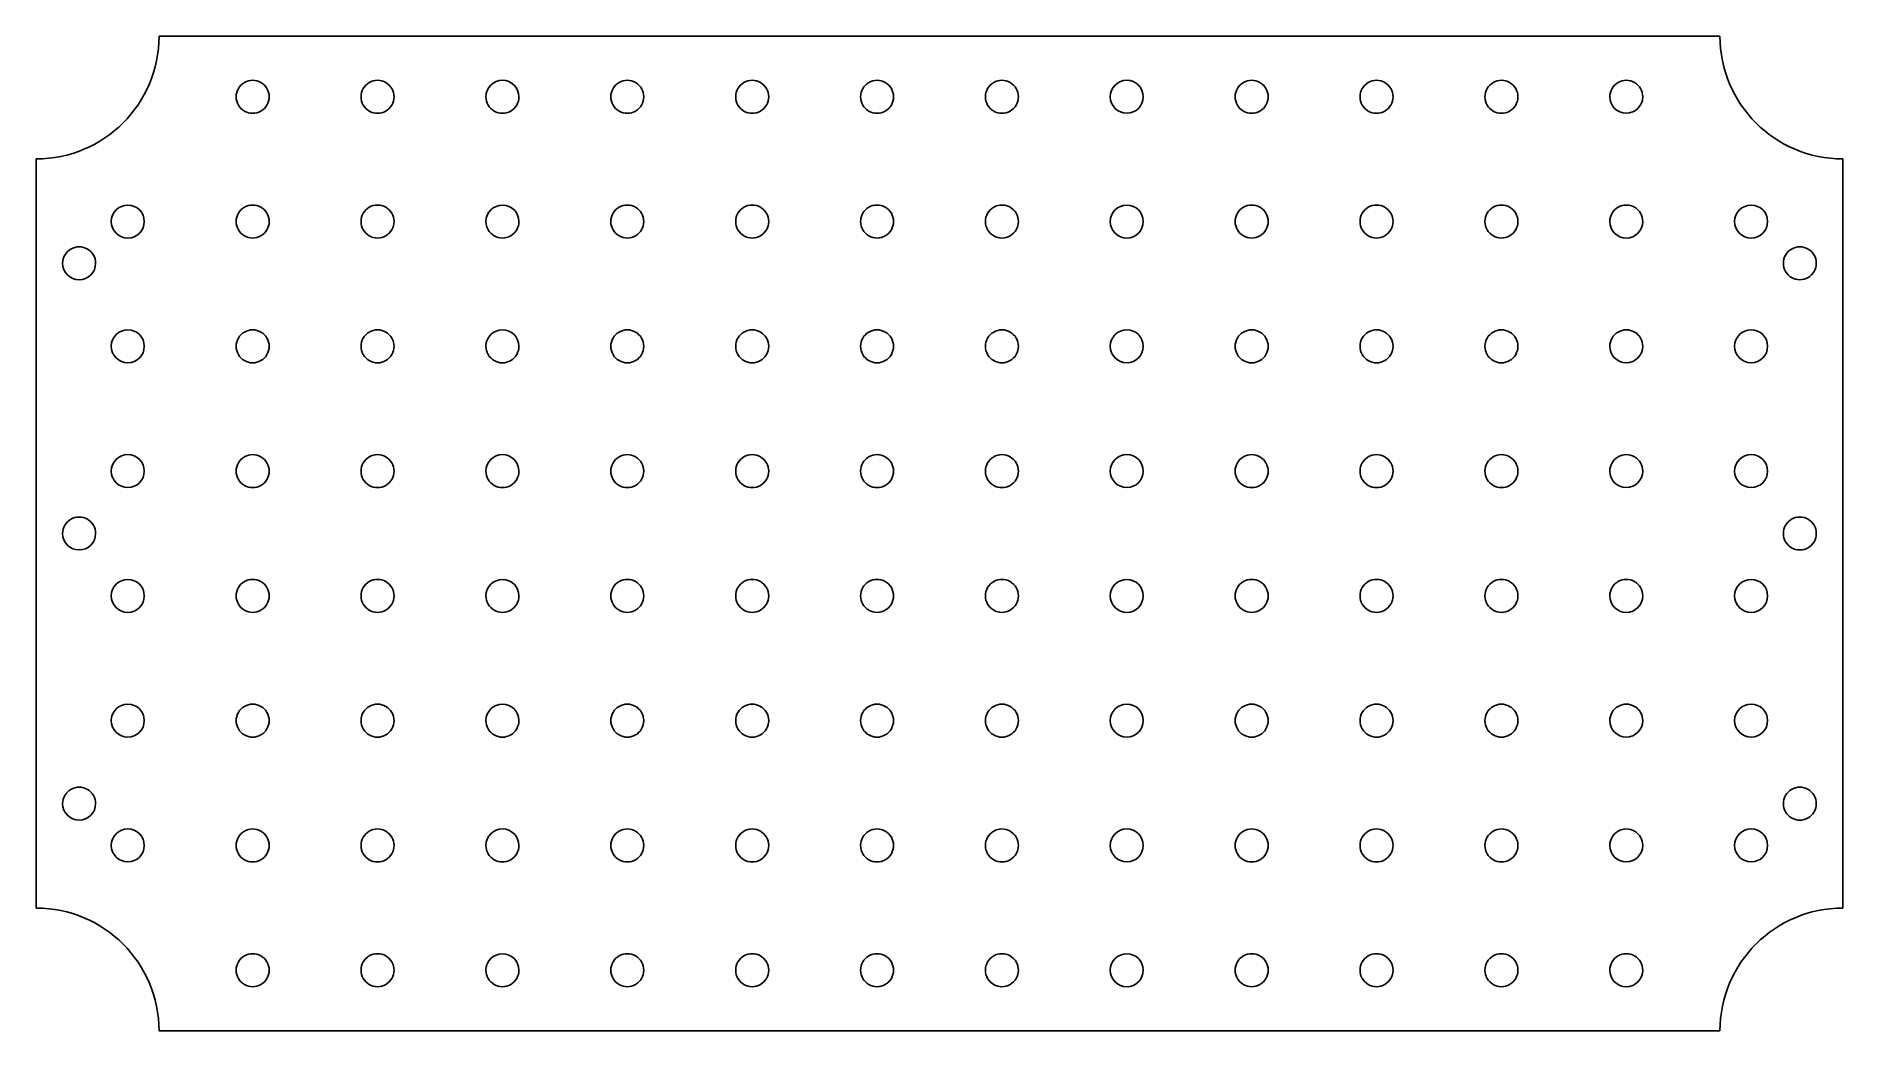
# Model space of a CAD drawing. Extents: x 2 to 149, y -83 to -2.
import ezdxf

# ---------------------------------------------------------------- set-up
doc = ezdxf.new("R2010")
doc.units = 0
doc.layers.get('0').update_dxf_attribs({"linetype": 'CONTINUOUS'})

msp = doc.modelspace()

# ---------------------------------------------------------------- linework, layer by layer
at = {"color": 7}
for p, q in [((11.718557, -1.991679), (138.718433, -1.991679)), ((20.679521, -6.930704), (20.679521, -6.930704)), ((30.839511, -6.930704), (30.839511, -6.930704)), ((40.999501, -6.930704), (40.999501, -6.930704)), ((51.159489, -6.930704), (51.159489, -6.930704)), ((61.319479, -6.930704), (61.319479, -6.930704)), ((71.47947, -6.930704), (71.47947, -6.930704)), ((81.63946, -6.930704), (81.63946, -6.930704)), ((91.799451, -6.930704), (91.799451, -6.930704)), ((101.959441, -6.930704), (101.959441, -6.930704)), ((112.119431, -6.930704), (112.119431, -6.930704)), ((122.279422, -6.930704), (122.279422, -6.930704)), ((132.439412, -6.930704), (132.439412, -6.930704)), ((1.718587, -11.99165), (1.718587, -72.989694)), ((148.718404, -11.99165), (148.718404, -72.989694)), ((10.519529, -17.090693), (10.519529, -17.090693)), ((20.679521, -17.090693), (20.679521, -17.090693)), ((30.839511, -17.090693), (30.839511, -17.090693)), ((40.999501, -17.090693), (40.999501, -17.090693)), ((51.159489, -17.090693), (51.159489, -17.090693)), ((61.319479, -17.090693), (61.319479, -17.090693)), ((71.47947, -17.090693), (71.47947, -17.090693)), ((81.63946, -17.090693), (81.63946, -17.090693)), ((91.799451, -17.090693), (91.799451, -17.090693)), ((101.959441, -17.090693), (101.959441, -17.090693)), ((112.119431, -17.090693), (112.119431, -17.090693)), ((122.279422, -17.090693), (122.279422, -17.090693)), ((132.439412, -17.090693), (132.439412, -17.090693)), ((142.599402, -17.090693), (142.599402, -17.090693)), ((6.559673, -20.490482), (6.559673, -20.490482)), ((146.559259, -20.490482), (146.559259, -20.490482)), ((10.519529, -27.250685), (10.519529, -27.250685)), ((20.679521, -27.250685), (20.679521, -27.250685)), ((30.839511, -27.250685), (30.839511, -27.250685)), ((40.999501, -27.250685), (40.999501, -27.250685)), ((51.159489, -27.250685), (51.159489, -27.250685)), ((61.319479, -27.250685), (61.319479, -27.250685)), ((71.47947, -27.250685), (71.47947, -27.250685)), ((81.63946, -27.250685), (81.63946, -27.250685)), ((91.799451, -27.250685), (91.799451, -27.250685)), ((101.959441, -27.250685), (101.959441, -27.250685)), ((112.119431, -27.250685), (112.119431, -27.250685)), ((122.279422, -27.250685), (122.279422, -27.250685)), ((132.439412, -27.250685), (132.439412, -27.250685)), ((142.599402, -27.250685), (142.599402, -27.250685)), ((10.519529, -37.410675), (10.519529, -37.410675)), ((20.679521, -37.410675), (20.679521, -37.410675)), ((30.839511, -37.410675), (30.839511, -37.410675)), ((40.999501, -37.410675), (40.999501, -37.410675)), ((51.159489, -37.410675), (51.159489, -37.410675)), ((61.319479, -37.410675), (61.319479, -37.410675)), ((71.47947, -37.410675), (71.47947, -37.410675)), ((81.63946, -37.410675), (81.63946, -37.410675)), ((91.799451, -37.410675), (91.799451, -37.410675)), ((101.959441, -37.410675), (101.959441, -37.410675)), ((112.119431, -37.410675), (112.119431, -37.410675)), ((122.279422, -37.410675), (122.279422, -37.410675)), ((132.439412, -37.410675), (132.439412, -37.410675)), ((142.599402, -37.410675), (142.599402, -37.410675)), ((6.559673, -42.490668), (6.559673, -42.490668)), ((146.559259, -42.490668), (146.559259, -42.490668)), ((10.519529, -47.570663), (10.519529, -47.570663)), ((20.679521, -47.570663), (20.679521, -47.570663)), ((30.839511, -47.570663), (30.839511, -47.570663)), ((40.999501, -47.570663), (40.999501, -47.570663)), ((51.159489, -47.570663), (51.159489, -47.570663)), ((61.319479, -47.570663), (61.319479, -47.570663)), ((71.47947, -47.570663), (71.47947, -47.570663)), ((81.63946, -47.570663), (81.63946, -47.570663)), ((91.799451, -47.570663), (91.799451, -47.570663)), ((101.959441, -47.570663), (101.959441, -47.570663)), ((112.119431, -47.570663), (112.119431, -47.570663)), ((122.279422, -47.570663), (122.279422, -47.570663)), ((132.439412, -47.570663), (132.439412, -47.570663)), ((142.599402, -47.570663), (142.599402, -47.570663)), ((10.519529, -57.730653), (10.519529, -57.730653)), ((20.679521, -57.730653), (20.679521, -57.730653)), ((30.839511, -57.730653), (30.839511, -57.730653)), ((40.999501, -57.730653), (40.999501, -57.730653)), ((51.159489, -57.730653), (51.159489, -57.730653)), ((61.319479, -57.730653), (61.319479, -57.730653)), ((71.47947, -57.730653), (71.47947, -57.730653)), ((81.63946, -57.730653), (81.63946, -57.730653)), ((91.799451, -57.730653), (91.799451, -57.730653)), ((101.959441, -57.730653), (101.959441, -57.730653)), ((112.119431, -57.730653), (112.119431, -57.730653)), ((122.279422, -57.730653), (122.279422, -57.730653)), ((132.439412, -57.730653), (132.439412, -57.730653)), ((142.599402, -57.730653), (142.599402, -57.730653)), ((6.559673, -64.489587), (6.559673, -64.489587)), ((146.559259, -64.489587), (146.559259, -64.489587)), ((10.519529, -67.890644), (10.519529, -67.890644)), ((20.679521, -67.890644), (20.679521, -67.890644)), ((30.839511, -67.890644), (30.839511, -67.890644)), ((40.999501, -67.890644), (40.999501, -67.890644)), ((51.159489, -67.890644), (51.159489, -67.890644)), ((61.319479, -67.890644), (61.319479, -67.890644)), ((71.47947, -67.890644), (71.47947, -67.890644)), ((81.63946, -67.890644), (81.63946, -67.890644)), ((91.799451, -67.890644), (91.799451, -67.890644)), ((101.959441, -67.890644), (101.959441, -67.890644)), ((112.119431, -67.890644), (112.119431, -67.890644)), ((122.279422, -67.890644), (122.279422, -67.890644)), ((132.439412, -67.890644), (132.439412, -67.890644)), ((142.599402, -67.890644), (142.599402, -67.890644)), ((20.679521, -78.050634), (20.679521, -78.050634)), ((30.839511, -78.050634), (30.839511, -78.050634)), ((40.999501, -78.050634), (40.999501, -78.050634)), ((51.159489, -78.050634), (51.159489, -78.050634)), ((61.319479, -78.050634), (61.319479, -78.050634)), ((71.47947, -78.050634), (71.47947, -78.050634)), ((81.63946, -78.050634), (81.63946, -78.050634)), ((91.799451, -78.050634), (91.799451, -78.050634)), ((101.959441, -78.050634), (101.959441, -78.050634)), ((112.119431, -78.050634), (112.119431, -78.050634)), ((122.279422, -78.050634), (122.279422, -78.050634)), ((132.439412, -78.050634), (132.439412, -78.050634)), ((11.718557, -82.989665), (138.718433, -82.989665))]:
    msp.add_line(p, q, dxfattribs=at)
for points in [[(1.718638, -11.99165), (7.241423, -11.991607), (11.718515, -7.514515), (11.718557, -1.99173)], [(138.718433, -1.99173), (138.718475, -7.514535), (143.195598, -11.991636), (148.718404, -11.99165)], [(17.995043, -6.930704), (17.995043, -6.451169), (18.250872, -6.008059), (18.666162, -5.768291)], [(18.666162, -5.768291), (19.081453, -5.528524), (19.593111, -5.528524), (20.008402, -5.768291)], [(20.008402, -5.768291), (20.423692, -6.008059), (20.679521, -6.451169), (20.679521, -6.930704)], [(28.155032, -6.930704), (28.155032, -6.451169), (28.410862, -6.00806), (28.826152, -5.768292)], [(28.826152, -5.768292), (29.241442, -5.528524), (29.753101, -5.528524), (30.168391, -5.768292)], [(30.168391, -5.768292), (30.583681, -6.00806), (30.839511, -6.451169), (30.839511, -6.930704)], [(38.315023, -6.930704), (38.315023, -6.189407), (38.915964, -5.588466), (39.657262, -5.588466)], [(39.657262, -5.588466), (40.39856, -5.588466), (40.999501, -6.189407), (40.999501, -6.930704)], [(48.47501, -6.930704), (48.47501, -6.451169), (48.73084, -6.00806), (49.14613, -5.768292)], [(49.14613, -5.768292), (49.56142, -5.528524), (50.073079, -5.528524), (50.488369, -5.768292)], [(50.488369, -5.768292), (50.90366, -6.00806), (51.159489, -6.451169), (51.159489, -6.930704)], [(58.635001, -6.930704), (58.635001, -6.451169), (58.89083, -6.00806), (59.30612, -5.768292)], [(59.30612, -5.768292), (59.721411, -5.528524), (60.233069, -5.528524), (60.64836, -5.768292)], [(60.64836, -5.768292), (61.06365, -6.00806), (61.319479, -6.451169), (61.319479, -6.930704)], [(68.794991, -6.930704), (68.794991, -6.451169), (69.050821, -6.00806), (69.466111, -5.768292)], [(69.466111, -5.768292), (69.881401, -5.528524), (70.39306, -5.528524), (70.80835, -5.768292)], [(70.80835, -5.768292), (71.22364, -6.00806), (71.47947, -6.451169), (71.47947, -6.930704)], [(78.954982, -6.930704), (78.954982, -6.451169), (79.210811, -6.00806), (79.626101, -5.768292)], [(79.626101, -5.768292), (80.041392, -5.528524), (80.55305, -5.528524), (80.968341, -5.768292)], [(80.968341, -5.768292), (81.383631, -6.00806), (81.63946, -6.451169), (81.63946, -6.930704)], [(89.114972, -6.930704), (89.114972, -6.189407), (89.715913, -5.588466), (90.457211, -5.588466)], [(90.457211, -5.588466), (91.198509, -5.588466), (91.79945, -6.189407), (91.799451, -6.930704)], [(99.274962, -6.930704), (99.274962, -6.451169), (99.530792, -6.00806), (99.946082, -5.768292)], [(99.946082, -5.768292), (100.361372, -5.528524), (100.873031, -5.528524), (101.288321, -5.768292)], [(101.288321, -5.768292), (101.703612, -6.00806), (101.959441, -6.451169), (101.959441, -6.930704)], [(109.434953, -6.930704), (109.434953, -6.451169), (109.690782, -6.00806), (110.106072, -5.768292)], [(110.106072, -5.768292), (110.521363, -5.528524), (111.033021, -5.528524), (111.448312, -5.768292)], [(111.448312, -5.768292), (111.863602, -6.00806), (112.119431, -6.451169), (112.119431, -6.930704)], [(119.594943, -6.930704), (119.594943, -6.451169), (119.850772, -6.00806), (120.266063, -5.768292)], [(120.266063, -5.768292), (120.681353, -5.528524), (121.193012, -5.528524), (121.608302, -5.768292)], [(121.608302, -5.768292), (122.023592, -6.00806), (122.279422, -6.451169), (122.279422, -6.930704)], [(129.754934, -6.930704), (129.754934, -6.451169), (130.010763, -6.00806), (130.426053, -5.768292)], [(130.426053, -5.768292), (130.841343, -5.528524), (131.353002, -5.528524), (131.768292, -5.768292)], [(131.768292, -5.768292), (132.183583, -6.00806), (132.439412, -6.451169), (132.439412, -6.930704)], [(18.666162, -8.093117), (18.250872, -7.853349), (17.995043, -7.41024), (17.995043, -6.930704)], [(20.679521, -6.930704), (20.679521, -7.41024), (20.423692, -7.853349), (20.008402, -8.093117)], [(28.826152, -8.093117), (28.410862, -7.853349), (28.155032, -7.41024), (28.155032, -6.930704)], [(30.839511, -6.930704), (30.839511, -7.41024), (30.583681, -7.853349), (30.168391, -8.093117)], [(38.986142, -8.093117), (38.570852, -7.853349), (38.315023, -7.41024), (38.315023, -6.930704)], [(40.999501, -6.930704), (40.999501, -7.41024), (40.743672, -7.853349), (40.328382, -8.093117)], [(49.14613, -8.093117), (48.73084, -7.853349), (48.47501, -7.41024), (48.47501, -6.930704)], [(51.159489, -6.930704), (51.159489, -7.41024), (50.90366, -7.853349), (50.488369, -8.093117)], [(59.30612, -8.093117), (58.89083, -7.853349), (58.635001, -7.41024), (58.635001, -6.930704)], [(61.319479, -6.930704), (61.319479, -7.41024), (61.06365, -7.853349), (60.64836, -8.093117)], [(69.466111, -8.093117), (69.050821, -7.853349), (68.794991, -7.41024), (68.794991, -6.930704)], [(71.47947, -6.930704), (71.47947, -7.41024), (71.22364, -7.853349), (70.80835, -8.093117)], [(79.626101, -8.093117), (79.210811, -7.853349), (78.954982, -7.41024), (78.954982, -6.930704)], [(81.63946, -6.930704), (81.63946, -7.41024), (81.383631, -7.853349), (80.968341, -8.093117)], [(90.457211, -8.272943), (89.715913, -8.272943), (89.114972, -7.672002), (89.114972, -6.930704)], [(91.799451, -6.930704), (91.79945, -7.672002), (91.198509, -8.272943), (90.457211, -8.272943)], [(99.946082, -8.093117), (99.530792, -7.853349), (99.274962, -7.41024), (99.274962, -6.930704)], [(101.959441, -6.930704), (101.959441, -7.41024), (101.703612, -7.853349), (101.288321, -8.093117)], [(110.106072, -8.093117), (109.690782, -7.853349), (109.434953, -7.41024), (109.434953, -6.930704)], [(112.119431, -6.930704), (112.119431, -7.41024), (111.863602, -7.853349), (111.448312, -8.093117)], [(120.266063, -8.093117), (119.850772, -7.853349), (119.594943, -7.41024), (119.594943, -6.930704)], [(122.279422, -6.930704), (122.279422, -7.41024), (122.023592, -7.853349), (121.608302, -8.093117)], [(131.097173, -8.272943), (130.355875, -8.272943), (129.754934, -7.672002), (129.754934, -6.930704)], [(132.439412, -6.930704), (132.439412, -7.672002), (131.838471, -8.272943), (131.097173, -8.272943)], [(20.008402, -8.093117), (19.593111, -8.332885), (19.081453, -8.332885), (18.666162, -8.093117)], [(30.168391, -8.093117), (29.753101, -8.332885), (29.241442, -8.332885), (28.826152, -8.093117)], [(40.328382, -8.093117), (39.913091, -8.332885), (39.401433, -8.332885), (38.986142, -8.093117)], [(50.488369, -8.093117), (50.073079, -8.332885), (49.56142, -8.332885), (49.14613, -8.093117)], [(60.64836, -8.093117), (60.233069, -8.332885), (59.721411, -8.332885), (59.30612, -8.093117)], [(70.80835, -8.093117), (70.39306, -8.332885), (69.881401, -8.332885), (69.466111, -8.093117)], [(80.968341, -8.093117), (80.55305, -8.332885), (80.041392, -8.332885), (79.626101, -8.093117)], [(101.288321, -8.093117), (100.873031, -8.332885), (100.361372, -8.332885), (99.946082, -8.093117)], [(111.448312, -8.093117), (111.033021, -8.332885), (110.521363, -8.332885), (110.106072, -8.093117)], [(121.608302, -8.093117), (121.193012, -8.332885), (120.681353, -8.332885), (120.266063, -8.093117)], [(7.83505, -17.090693), (7.83505, -16.349396), (8.435991, -15.748455), (9.17729, -15.748455)], [(9.17729, -15.748455), (9.918588, -15.748455), (10.519529, -16.349396), (10.519529, -17.090693)], [(17.995043, -17.090693), (17.995043, -16.611158), (18.250872, -16.168049), (18.666162, -15.928281)], [(18.666162, -15.928281), (19.081453, -15.688513), (19.593111, -15.688513), (20.008402, -15.928281)], [(20.008402, -15.928281), (20.423692, -16.168049), (20.679521, -16.611158), (20.679521, -17.090693)], [(28.155032, -17.090693), (28.155032, -16.611158), (28.410862, -16.168049), (28.826152, -15.928281)], [(28.826152, -15.928281), (29.241442, -15.688513), (29.753101, -15.688513), (30.168391, -15.928281)], [(30.168391, -15.928281), (30.583681, -16.168049), (30.839511, -16.611158), (30.839511, -17.090693)], [(38.315023, -17.090693), (38.315023, -16.349396), (38.915964, -15.748455), (39.657262, -15.748455)], [(39.657262, -15.748455), (40.39856, -15.748455), (40.999501, -16.349396), (40.999501, -17.090693)], [(48.47501, -17.090693), (48.47501, -16.611158), (48.73084, -16.168049), (49.14613, -15.928281)], [(49.14613, -15.928281), (49.56142, -15.688513), (50.073079, -15.688513), (50.488369, -15.928281)], [(50.488369, -15.928281), (50.90366, -16.168049), (51.159489, -16.611158), (51.159489, -17.090693)], [(58.635001, -17.090693), (58.635001, -16.611158), (58.89083, -16.168049), (59.30612, -15.928281)], [(59.30612, -15.928281), (59.721411, -15.688513), (60.233069, -15.688513), (60.64836, -15.928281)], [(60.64836, -15.928281), (61.06365, -16.168049), (61.319479, -16.611158), (61.319479, -17.090693)], [(68.794991, -17.090693), (68.794991, -16.611158), (69.050821, -16.168049), (69.466111, -15.928281)], [(69.466111, -15.928281), (69.881401, -15.688513), (70.39306, -15.688513), (70.80835, -15.928281)], [(70.80835, -15.928281), (71.22364, -16.168049), (71.47947, -16.611158), (71.47947, -17.090693)], [(78.954982, -17.090693), (78.954982, -16.611158), (79.210811, -16.168049), (79.626101, -15.928281)], [(79.626101, -15.928281), (80.041392, -15.688513), (80.55305, -15.688513), (80.968341, -15.928281)], [(80.968341, -15.928281), (81.383631, -16.168049), (81.63946, -16.611158), (81.63946, -17.090693)], [(89.114972, -17.090693), (89.114972, -16.349396), (89.715913, -15.748455), (90.457211, -15.748455)], [(90.457211, -15.748455), (91.198509, -15.748455), (91.79945, -16.349396), (91.799451, -17.090693)], [(99.274962, -17.090693), (99.274962, -16.611158), (99.530792, -16.168049), (99.946082, -15.928281)], [(99.946082, -15.928281), (100.361372, -15.688513), (100.873031, -15.688513), (101.288321, -15.928281)], [(101.288321, -15.928281), (101.703612, -16.168049), (101.959441, -16.611158), (101.959441, -17.090693)], [(109.434953, -17.090693), (109.434953, -16.611158), (109.690782, -16.168049), (110.106072, -15.928281)], [(110.106072, -15.928281), (110.521363, -15.688513), (111.033021, -15.688513), (111.448312, -15.928281)], [(111.448312, -15.928281), (111.863602, -16.168049), (112.119431, -16.611158), (112.119431, -17.090693)], [(119.594943, -17.090693), (119.594943, -16.611158), (119.850772, -16.168049), (120.266063, -15.928281)], [(120.266063, -15.928281), (120.681353, -15.688513), (121.193012, -15.688513), (121.608302, -15.928281)], [(121.608302, -15.928281), (122.023592, -16.168049), (122.279422, -16.611158), (122.279422, -17.090693)], [(129.754934, -17.090693), (129.754934, -16.611158), (130.010763, -16.168049), (130.426053, -15.928281)], [(130.426053, -15.928281), (130.841343, -15.688513), (131.353002, -15.688513), (131.768292, -15.928281)], [(131.768292, -15.928281), (132.183583, -16.168049), (132.439412, -16.611158), (132.439412, -17.090693)], [(139.914924, -17.090693), (139.914924, -16.349396), (140.515865, -15.748455), (141.257163, -15.748455)], [(141.257163, -15.748455), (141.998461, -15.748455), (142.599402, -16.349396), (142.599402, -17.090693)], [(9.17729, -18.432932), (8.435991, -18.432932), (7.83505, -17.831991), (7.83505, -17.090693)], [(10.519529, -17.090693), (10.519529, -17.831991), (9.918588, -18.432932), (9.17729, -18.432932)], [(18.666162, -18.253106), (18.250872, -18.013338), (17.995043, -17.570229), (17.995043, -17.090693)], [(20.679521, -17.090693), (20.679521, -17.570229), (20.423692, -18.013338), (20.008402, -18.253106)], [(28.826152, -18.253106), (28.410862, -18.013338), (28.155032, -17.570229), (28.155032, -17.090693)], [(30.839511, -17.090693), (30.839511, -17.570229), (30.583681, -18.013338), (30.168391, -18.253106)], [(38.986142, -18.253106), (38.570852, -18.013338), (38.315023, -17.570229), (38.315023, -17.090693)], [(40.999501, -17.090693), (40.999501, -17.570229), (40.743672, -18.013338), (40.328382, -18.253106)], [(49.14613, -18.253106), (48.73084, -18.013338), (48.47501, -17.570229), (48.47501, -17.090693)], [(51.159489, -17.090693), (51.159489, -17.570229), (50.90366, -18.013338), (50.488369, -18.253106)], [(59.30612, -18.253106), (58.89083, -18.013338), (58.635001, -17.570229), (58.635001, -17.090693)], [(61.319479, -17.090693), (61.319479, -17.570229), (61.06365, -18.013338), (60.64836, -18.253106)], [(69.466111, -18.253106), (69.050821, -18.013338), (68.794991, -17.570229), (68.794991, -17.090693)], [(71.47947, -17.090693), (71.47947, -17.570229), (71.22364, -18.013338), (70.80835, -18.253106)], [(79.626101, -18.253106), (79.210811, -18.013338), (78.954982, -17.570229), (78.954982, -17.090693)], [(81.63946, -17.090693), (81.63946, -17.570229), (81.383631, -18.013338), (80.968341, -18.253106)], [(90.457211, -18.432932), (89.715913, -18.432932), (89.114972, -17.831991), (89.114972, -17.090693)], [(91.799451, -17.090693), (91.79945, -17.831991), (91.198509, -18.432932), (90.457211, -18.432932)], [(99.946082, -18.253106), (99.530792, -18.013338), (99.274962, -17.570229), (99.274962, -17.090693)], [(101.959441, -17.090693), (101.959441, -17.570229), (101.703612, -18.013338), (101.288321, -18.253106)], [(110.106072, -18.253106), (109.690782, -18.013338), (109.434953, -17.570229), (109.434953, -17.090693)], [(112.119431, -17.090693), (112.119431, -17.570229), (111.863602, -18.013338), (111.448312, -18.253106)], [(120.266063, -18.253106), (119.850772, -18.013338), (119.594943, -17.570229), (119.594943, -17.090693)], [(122.279422, -17.090693), (122.279422, -17.570229), (122.023592, -18.013338), (121.608302, -18.253106)], [(131.097173, -18.432932), (130.355875, -18.432932), (129.754934, -17.831991), (129.754934, -17.090693)], [(132.439412, -17.090693), (132.439412, -17.831991), (131.838471, -18.432932), (131.097173, -18.432932)], [(141.257163, -18.432932), (140.515865, -18.432932), (139.914924, -17.831991), (139.914924, -17.090693)], [(142.599402, -17.090693), (142.599402, -17.831991), (141.998461, -18.432932), (141.257163, -18.432932)], [(4.546314, -19.328069), (4.961604, -19.088301), (5.473263, -19.088301), (5.888553, -19.328069)], [(20.008402, -18.253106), (19.593111, -18.492874), (19.081453, -18.492874), (18.666162, -18.253106)], [(30.168391, -18.253106), (29.753101, -18.492874), (29.241442, -18.492874), (28.826152, -18.253106)], [(40.328382, -18.253106), (39.913091, -18.492874), (39.401433, -18.492874), (38.986142, -18.253106)], [(50.488369, -18.253106), (50.073079, -18.492874), (49.56142, -18.492874), (49.14613, -18.253106)], [(60.64836, -18.253106), (60.233069, -18.492874), (59.721411, -18.492874), (59.30612, -18.253106)], [(70.80835, -18.253106), (70.39306, -18.492874), (69.881401, -18.492874), (69.466111, -18.253106)], [(80.968341, -18.253106), (80.55305, -18.492874), (80.041392, -18.492874), (79.626101, -18.253106)], [(101.288321, -18.253106), (100.873031, -18.492874), (100.361372, -18.492874), (99.946082, -18.253106)], [(111.448312, -18.253106), (111.033021, -18.492874), (110.521363, -18.492874), (110.106072, -18.253106)], [(121.608302, -18.253106), (121.193012, -18.492874), (120.681353, -18.492874), (120.266063, -18.253106)], [(144.5459, -19.328069), (144.96119, -19.088301), (145.472849, -19.088301), (145.888139, -19.328069)], [(3.875194, -20.490482), (3.875194, -20.010946), (4.131024, -19.567837), (4.546314, -19.328069)], [(5.217433, -21.83272), (4.476135, -21.83272), (3.875194, -21.231779), (3.875194, -20.490482)], [(6.559673, -20.490482), (6.559673, -21.231779), (5.958732, -21.83272), (5.217433, -21.83272)], [(5.888553, -19.328069), (6.303843, -19.567837), (6.559673, -20.010946), (6.559673, -20.490482)], [(143.87478, -20.490482), (143.87478, -20.010946), (144.13061, -19.567837), (144.5459, -19.328069)], [(144.5459, -21.652894), (144.13061, -21.413126), (143.87478, -20.970017), (143.87478, -20.490482)], [(145.888139, -19.328069), (146.303429, -19.567837), (146.559259, -20.010946), (146.559259, -20.490482)], [(146.559259, -20.490482), (146.559259, -20.970017), (146.303429, -21.413126), (145.888139, -21.652894)], [(145.888139, -21.652894), (145.472849, -21.892662), (144.96119, -21.892662), (144.5459, -21.652894)], [(7.83505, -27.250685), (7.83505, -26.509387), (8.435991, -25.908446), (9.17729, -25.908446)], [(9.17729, -25.908446), (9.918588, -25.908446), (10.519529, -26.509387), (10.519529, -27.250685)], [(17.995043, -27.250685), (17.995043, -26.771149), (18.250872, -26.32804), (18.666162, -26.088272)], [(18.666162, -26.088272), (19.081453, -25.848504), (19.593111, -25.848504), (20.008402, -26.088272)], [(20.008402, -26.088272), (20.423692, -26.32804), (20.679521, -26.771149), (20.679521, -27.250685)], [(28.155032, -27.250685), (28.155032, -26.771149), (28.410862, -26.32804), (28.826152, -26.088272)], [(28.826152, -26.088272), (29.241442, -25.848504), (29.753101, -25.848504), (30.168391, -26.088272)], [(30.168391, -26.088272), (30.583681, -26.32804), (30.839511, -26.771149), (30.839511, -27.250685)], [(38.315023, -27.250685), (38.315023, -26.509387), (38.915964, -25.908446), (39.657262, -25.908446)], [(39.657262, -25.908446), (40.39856, -25.908446), (40.999501, -26.509387), (40.999501, -27.250685)], [(48.47501, -27.250685), (48.47501, -26.771149), (48.73084, -26.32804), (49.14613, -26.088272)], [(49.14613, -26.088272), (49.56142, -25.848504), (50.073079, -25.848504), (50.488369, -26.088272)], [(50.488369, -26.088272), (50.90366, -26.32804), (51.159489, -26.771149), (51.159489, -27.250685)], [(58.635001, -27.250685), (58.635001, -26.771149), (58.89083, -26.32804), (59.30612, -26.088272)], [(59.30612, -26.088272), (59.721411, -25.848504), (60.233069, -25.848504), (60.64836, -26.088272)], [(60.64836, -26.088272), (61.06365, -26.32804), (61.319479, -26.771149), (61.319479, -27.250685)], [(68.794991, -27.250685), (68.794991, -26.771149), (69.050821, -26.32804), (69.466111, -26.088272)], [(69.466111, -26.088272), (69.881401, -25.848504), (70.39306, -25.848504), (70.80835, -26.088272)], [(70.80835, -26.088272), (71.22364, -26.32804), (71.47947, -26.771149), (71.47947, -27.250685)], [(78.954982, -27.250685), (78.954982, -26.771149), (79.210811, -26.32804), (79.626101, -26.088272)], [(79.626101, -26.088272), (80.041392, -25.848504), (80.55305, -25.848504), (80.968341, -26.088272)], [(80.968341, -26.088272), (81.383631, -26.32804), (81.63946, -26.771149), (81.63946, -27.250685)], [(89.114972, -27.250685), (89.114972, -26.509387), (89.715913, -25.908447), (90.457211, -25.908447)], [(90.457211, -25.908447), (91.198509, -25.908447), (91.79945, -26.509387), (91.799451, -27.250685)], [(99.274962, -27.250685), (99.274962, -26.771149), (99.530792, -26.32804), (99.946082, -26.088272)], [(99.946082, -26.088272), (100.361372, -25.848504), (100.873031, -25.848504), (101.288321, -26.088272)], [(101.288321, -26.088272), (101.703612, -26.32804), (101.959441, -26.771149), (101.959441, -27.250685)], [(109.434953, -27.250685), (109.434953, -26.771149), (109.690782, -26.32804), (110.106072, -26.088272)], [(110.106072, -26.088272), (110.521363, -25.848504), (111.033021, -25.848504), (111.448312, -26.088272)], [(111.448312, -26.088272), (111.863602, -26.32804), (112.119431, -26.771149), (112.119431, -27.250685)], [(119.594943, -27.250685), (119.594943, -26.771149), (119.850772, -26.32804), (120.266063, -26.088272)], [(120.266063, -26.088272), (120.681353, -25.848504), (121.193012, -25.848504), (121.608302, -26.088272)], [(121.608302, -26.088272), (122.023592, -26.32804), (122.279422, -26.771149), (122.279422, -27.250685)], [(129.754934, -27.250685), (129.754934, -26.771149), (130.010763, -26.32804), (130.426053, -26.088272)], [(130.426053, -26.088272), (130.841343, -25.848504), (131.353002, -25.848504), (131.768292, -26.088272)], [(131.768292, -26.088272), (132.183583, -26.32804), (132.439412, -26.771149), (132.439412, -27.250685)], [(139.914924, -27.250685), (139.914924, -26.509387), (140.515865, -25.908447), (141.257163, -25.908447)], [(141.257163, -25.908447), (141.998461, -25.908447), (142.599402, -26.509387), (142.599402, -27.250685)], [(9.17729, -28.592923), (8.435991, -28.592923), (7.83505, -27.991983), (7.83505, -27.250685)], [(10.519529, -27.250685), (10.519529, -27.991983), (9.918588, -28.592923), (9.17729, -28.592923)], [(18.666162, -28.413098), (18.250872, -28.17333), (17.995043, -27.730221), (17.995043, -27.250685)], [(20.679521, -27.250685), (20.679521, -27.730221), (20.423692, -28.17333), (20.008402, -28.413098)], [(28.826152, -28.413098), (28.410862, -28.17333), (28.155032, -27.730221), (28.155032, -27.250685)], [(30.839511, -27.250685), (30.839511, -27.730221), (30.583681, -28.17333), (30.168391, -28.413098)], [(38.986142, -28.413098), (38.570852, -28.17333), (38.315023, -27.730221), (38.315023, -27.250685)], [(40.999501, -27.250685), (40.999501, -27.730221), (40.743672, -28.17333), (40.328382, -28.413098)], [(49.14613, -28.413098), (48.73084, -28.17333), (48.47501, -27.730221), (48.47501, -27.250685)], [(51.159489, -27.250685), (51.159489, -27.730221), (50.90366, -28.17333), (50.488369, -28.413098)], [(59.30612, -28.413098), (58.89083, -28.17333), (58.635001, -27.730221), (58.635001, -27.250685)], [(61.319479, -27.250685), (61.319479, -27.730221), (61.06365, -28.17333), (60.64836, -28.413098)], [(69.466111, -28.413098), (69.050821, -28.17333), (68.794991, -27.730221), (68.794991, -27.250685)], [(71.47947, -27.250685), (71.47947, -27.730221), (71.22364, -28.17333), (70.80835, -28.413098)], [(79.626101, -28.413098), (79.210811, -28.17333), (78.954982, -27.730221), (78.954982, -27.250685)], [(81.63946, -27.250685), (81.63946, -27.730221), (81.383631, -28.17333), (80.968341, -28.413098)], [(90.457211, -28.592923), (89.715913, -28.592923), (89.114972, -27.991983), (89.114972, -27.250685)], [(91.799451, -27.250685), (91.79945, -27.991983), (91.198509, -28.592923), (90.457211, -28.592923)], [(99.946082, -28.413098), (99.530792, -28.17333), (99.274962, -27.730221), (99.274962, -27.250685)], [(101.959441, -27.250685), (101.959441, -27.730221), (101.703612, -28.17333), (101.288321, -28.413098)], [(110.106072, -28.413098), (109.690782, -28.17333), (109.434953, -27.730221), (109.434953, -27.250685)], [(112.119431, -27.250685), (112.119431, -27.730221), (111.863602, -28.17333), (111.448312, -28.413098)], [(120.266063, -28.413098), (119.850772, -28.17333), (119.594943, -27.730221), (119.594943, -27.250685)], [(122.279422, -27.250685), (122.279422, -27.730221), (122.023592, -28.17333), (121.608302, -28.413098)], [(131.097173, -28.592923), (130.355875, -28.592923), (129.754934, -27.991983), (129.754934, -27.250685)], [(132.439412, -27.250685), (132.439412, -27.991983), (131.838471, -28.592923), (131.097173, -28.592923)], [(141.257163, -28.592923), (140.515865, -28.592923), (139.914924, -27.991983), (139.914924, -27.250685)], [(142.599402, -27.250685), (142.599402, -27.991983), (141.998461, -28.592923), (141.257163, -28.592923)], [(20.008402, -28.413098), (19.593111, -28.652865), (19.081453, -28.652865), (18.666162, -28.413098)], [(30.168391, -28.413098), (29.753101, -28.652865), (29.241442, -28.652865), (28.826152, -28.413098)], [(40.328382, -28.413098), (39.913091, -28.652865), (39.401433, -28.652865), (38.986142, -28.413098)], [(50.488369, -28.413098), (50.073079, -28.652865), (49.56142, -28.652865), (49.14613, -28.413098)], [(60.64836, -28.413098), (60.233069, -28.652865), (59.721411, -28.652865), (59.30612, -28.413098)], [(70.80835, -28.413098), (70.39306, -28.652865), (69.881401, -28.652865), (69.466111, -28.413098)], [(80.968341, -28.413098), (80.55305, -28.652865), (80.041392, -28.652865), (79.626101, -28.413098)], [(101.288321, -28.413098), (100.873031, -28.652865), (100.361372, -28.652865), (99.946082, -28.413098)], [(111.448312, -28.413098), (111.033021, -28.652865), (110.521363, -28.652865), (110.106072, -28.413098)], [(121.608302, -28.413098), (121.193012, -28.652865), (120.681353, -28.652865), (120.266063, -28.413098)], [(7.83505, -37.410675), (7.83505, -36.669377), (8.435991, -36.068437), (9.17729, -36.068437)], [(9.17729, -36.068437), (9.918588, -36.068437), (10.519529, -36.669377), (10.519529, -37.410675)], [(17.995043, -37.410675), (17.995043, -36.93114), (18.250872, -36.48803), (18.666162, -36.248263)], [(18.666162, -36.248263), (19.081453, -36.008495), (19.593111, -36.008495), (20.008402, -36.248263)], [(20.008402, -36.248263), (20.423692, -36.48803), (20.679521, -36.93114), (20.679521, -37.410675)], [(28.155032, -37.410675), (28.155032, -36.93114), (28.410862, -36.48803), (28.826152, -36.248263)], [(28.826152, -36.248263), (29.241442, -36.008495), (29.753101, -36.008495), (30.168391, -36.248263)], [(30.168391, -36.248263), (30.583681, -36.48803), (30.839511, -36.93114), (30.839511, -37.410675)], [(38.315023, -37.410675), (38.315023, -36.669377), (38.915964, -36.068437), (39.657262, -36.068437)], [(39.657262, -36.068437), (40.39856, -36.068437), (40.999501, -36.669377), (40.999501, -37.410675)], [(48.47501, -37.410675), (48.47501, -36.93114), (48.73084, -36.48803), (49.14613, -36.248263)], [(49.14613, -36.248263), (49.56142, -36.008495), (50.073079, -36.008495), (50.488369, -36.248263)], [(50.488369, -36.248263), (50.90366, -36.48803), (51.159489, -36.93114), (51.159489, -37.410675)], [(58.635001, -37.410675), (58.635001, -36.93114), (58.89083, -36.48803), (59.30612, -36.248263)], [(59.30612, -36.248263), (59.721411, -36.008495), (60.233069, -36.008495), (60.64836, -36.248263)], [(60.64836, -36.248263), (61.06365, -36.48803), (61.319479, -36.93114), (61.319479, -37.410675)], [(68.794991, -37.410675), (68.794991, -36.93114), (69.050821, -36.48803), (69.466111, -36.248263)], [(69.466111, -36.248263), (69.881401, -36.008495), (70.39306, -36.008495), (70.80835, -36.248263)], [(70.80835, -36.248263), (71.22364, -36.48803), (71.47947, -36.93114), (71.47947, -37.410675)], [(78.954982, -37.410675), (78.954982, -36.93114), (79.210811, -36.48803), (79.626101, -36.248263)], [(79.626101, -36.248263), (80.041392, -36.008495), (80.55305, -36.008495), (80.968341, -36.248263)], [(80.968341, -36.248263), (81.383631, -36.48803), (81.63946, -36.93114), (81.63946, -37.410675)], [(89.114972, -37.410675), (89.114972, -36.669377), (89.715913, -36.068437), (90.457211, -36.068437)], [(90.457211, -36.068437), (91.198509, -36.068437), (91.79945, -36.669377), (91.799451, -37.410675)], [(99.274962, -37.410675), (99.274962, -36.93114), (99.530792, -36.48803), (99.946082, -36.248263)], [(99.946082, -36.248263), (100.361372, -36.008495), (100.873031, -36.008495), (101.288321, -36.248263)], [(101.288321, -36.248263), (101.703612, -36.48803), (101.959441, -36.93114), (101.959441, -37.410675)], [(109.434953, -37.410675), (109.434953, -36.93114), (109.690782, -36.48803), (110.106072, -36.248263)], [(110.106072, -36.248263), (110.521363, -36.008495), (111.033021, -36.008495), (111.448312, -36.248263)], [(111.448312, -36.248263), (111.863602, -36.48803), (112.119431, -36.93114), (112.119431, -37.410675)], [(119.594943, -37.410675), (119.594943, -36.93114), (119.850772, -36.48803), (120.266063, -36.248263)], [(120.266063, -36.248263), (120.681353, -36.008495), (121.193012, -36.008495), (121.608302, -36.248263)], [(121.608302, -36.248263), (122.023592, -36.48803), (122.279422, -36.93114), (122.279422, -37.410675)], [(129.754934, -37.410675), (129.754934, -36.93114), (130.010763, -36.48803), (130.426053, -36.248263)], [(130.426053, -36.248263), (130.841343, -36.008495), (131.353002, -36.008495), (131.768292, -36.248263)], [(131.768292, -36.248263), (132.183583, -36.48803), (132.439412, -36.93114), (132.439412, -37.410675)], [(139.914924, -37.410675), (139.914924, -36.669377), (140.515865, -36.068437), (141.257163, -36.068437)], [(141.257163, -36.068437), (141.998461, -36.068437), (142.599402, -36.669377), (142.599402, -37.410675)], [(9.17729, -38.752914), (8.435991, -38.752914), (7.83505, -38.151973), (7.83505, -37.410675)], [(10.519529, -37.410675), (10.519529, -38.151973), (9.918588, -38.752914), (9.17729, -38.752914)], [(18.666162, -38.573088), (18.250872, -38.33332), (17.995043, -37.890211), (17.995043, -37.410675)], [(20.679521, -37.410675), (20.679521, -37.890211), (20.423692, -38.33332), (20.008402, -38.573088)], [(28.826152, -38.573088), (28.410862, -38.33332), (28.155032, -37.890211), (28.155032, -37.410675)], [(30.839511, -37.410675), (30.839511, -37.890211), (30.583681, -38.33332), (30.168391, -38.573088)], [(38.986142, -38.573088), (38.570852, -38.33332), (38.315023, -37.890211), (38.315023, -37.410675)], [(40.999501, -37.410675), (40.999501, -37.890211), (40.743672, -38.33332), (40.328382, -38.573088)], [(49.14613, -38.573088), (48.73084, -38.33332), (48.47501, -37.890211), (48.47501, -37.410675)], [(51.159489, -37.410675), (51.159489, -37.890211), (50.90366, -38.33332), (50.488369, -38.573088)], [(59.30612, -38.573088), (58.89083, -38.33332), (58.635001, -37.890211), (58.635001, -37.410675)], [(61.319479, -37.410675), (61.319479, -37.890211), (61.06365, -38.33332), (60.64836, -38.573088)], [(69.466111, -38.573088), (69.050821, -38.33332), (68.794991, -37.890211), (68.794991, -37.410675)], [(71.47947, -37.410675), (71.47947, -37.890211), (71.22364, -38.33332), (70.80835, -38.573088)], [(79.626101, -38.573088), (79.210811, -38.33332), (78.954982, -37.890211), (78.954982, -37.410675)], [(81.63946, -37.410675), (81.63946, -37.890211), (81.383631, -38.33332), (80.968341, -38.573088)], [(90.457211, -38.752914), (89.715913, -38.752914), (89.114972, -38.151973), (89.114972, -37.410675)], [(91.799451, -37.410675), (91.79945, -38.151973), (91.198509, -38.752914), (90.457211, -38.752914)], [(99.946082, -38.573088), (99.530792, -38.33332), (99.274962, -37.890211), (99.274962, -37.410675)], [(101.959441, -37.410675), (101.959441, -37.890211), (101.703612, -38.33332), (101.288321, -38.573088)], [(110.106072, -38.573088), (109.690782, -38.33332), (109.434953, -37.890211), (109.434953, -37.410675)], [(112.119431, -37.410675), (112.119431, -37.890211), (111.863602, -38.33332), (111.448312, -38.573088)], [(120.266063, -38.573088), (119.850772, -38.33332), (119.594943, -37.890211), (119.594943, -37.410675)], [(122.279422, -37.410675), (122.279422, -37.890211), (122.023592, -38.33332), (121.608302, -38.573088)], [(131.097173, -38.752914), (130.355875, -38.752914), (129.754934, -38.151973), (129.754934, -37.410675)], [(132.439412, -37.410675), (132.439412, -38.151973), (131.838471, -38.752914), (131.097173, -38.752914)], [(141.257163, -38.752914), (140.515865, -38.752914), (139.914924, -38.151973), (139.914924, -37.410675)], [(142.599402, -37.410675), (142.599402, -38.151973), (141.998461, -38.752914), (141.257163, -38.752914)], [(20.008402, -38.573088), (19.593111, -38.812856), (19.081453, -38.812856), (18.666162, -38.573088)], [(30.168391, -38.573088), (29.753101, -38.812856), (29.241442, -38.812856), (28.826152, -38.573088)], [(40.328382, -38.573088), (39.913091, -38.812856), (39.401433, -38.812856), (38.986142, -38.573088)], [(50.488369, -38.573088), (50.073079, -38.812856), (49.56142, -38.812856), (49.14613, -38.573088)], [(60.64836, -38.573088), (60.233069, -38.812856), (59.721411, -38.812856), (59.30612, -38.573088)], [(70.80835, -38.573088), (70.39306, -38.812856), (69.881401, -38.812856), (69.466111, -38.573088)], [(80.968341, -38.573088), (80.55305, -38.812856), (80.041392, -38.812856), (79.626101, -38.573088)], [(101.288321, -38.573088), (100.873031, -38.812856), (100.361372, -38.812856), (99.946082, -38.573088)], [(111.448312, -38.573088), (111.033021, -38.812856), (110.521363, -38.812856), (110.106072, -38.573088)], [(121.608302, -38.573088), (121.193012, -38.812856), (120.681353, -38.812856), (120.266063, -38.573088)], [(4.546314, -41.328255), (4.961604, -41.088487), (5.473263, -41.088487), (5.888553, -41.328255)], [(144.5459, -41.328255), (144.96119, -41.088487), (145.472849, -41.088487), (145.888139, -41.328255)], [(3.875194, -42.490668), (3.875194, -42.011132), (4.131024, -41.568023), (4.546314, -41.328255)], [(5.217433, -43.832906), (4.476135, -43.832906), (3.875194, -43.231966), (3.875194, -42.490668)], [(6.559673, -42.490668), (6.559673, -43.231966), (5.958732, -43.832906), (5.217433, -43.832906)], [(5.888553, -41.328255), (6.303843, -41.568023), (6.559673, -42.011132), (6.559673, -42.490668)], [(143.87478, -42.490668), (143.87478, -42.011132), (144.13061, -41.568023), (144.5459, -41.328255)], [(144.5459, -43.653081), (144.13061, -43.413313), (143.87478, -42.970204), (143.87478, -42.490668)], [(145.888139, -41.328255), (146.303429, -41.568023), (146.559259, -42.011132), (146.559259, -42.490668)], [(146.559259, -42.490668), (146.559259, -42.970204), (146.303429, -43.413313), (145.888139, -43.653081)], [(145.888139, -43.653081), (145.472849, -43.892848), (144.96119, -43.892848), (144.5459, -43.653081)], [(7.83505, -47.570663), (7.83505, -46.829365), (8.435991, -46.228425), (9.17729, -46.228425)], [(9.17729, -46.228425), (9.918588, -46.228425), (10.519529, -46.829365), (10.519529, -47.570663)], [(17.995043, -47.570663), (17.995043, -47.091127), (18.250872, -46.648018), (18.666162, -46.40825)], [(18.666162, -46.40825), (19.081453, -46.168483), (19.593111, -46.168483), (20.008402, -46.40825)], [(20.008402, -46.40825), (20.423692, -46.648018), (20.679521, -47.091127), (20.679521, -47.570663)], [(28.155032, -47.570663), (28.155032, -47.091127), (28.410862, -46.648018), (28.826152, -46.40825)], [(28.826152, -46.40825), (29.241442, -46.168483), (29.753101, -46.168483), (30.168391, -46.40825)], [(30.168391, -46.40825), (30.583681, -46.648018), (30.839511, -47.091127), (30.839511, -47.570663)], [(38.315023, -47.570663), (38.315023, -46.829365), (38.915964, -46.228425), (39.657262, -46.228425)], [(39.657262, -46.228425), (40.39856, -46.228425), (40.999501, -46.829365), (40.999501, -47.570663)], [(48.47501, -47.570663), (48.47501, -47.091127), (48.73084, -46.648018), (49.14613, -46.40825)], [(49.14613, -46.40825), (49.56142, -46.168483), (50.073079, -46.168483), (50.488369, -46.40825)], [(50.488369, -46.40825), (50.90366, -46.648018), (51.159489, -47.091127), (51.159489, -47.570663)], [(58.635001, -47.570663), (58.635001, -47.091127), (58.89083, -46.648018), (59.30612, -46.40825)], [(59.30612, -46.40825), (59.721411, -46.168483), (60.233069, -46.168483), (60.64836, -46.40825)], [(60.64836, -46.40825), (61.06365, -46.648018), (61.319479, -47.091127), (61.319479, -47.570663)], [(68.794991, -47.570663), (68.794991, -47.091127), (69.050821, -46.648018), (69.466111, -46.40825)], [(69.466111, -46.40825), (69.881401, -46.168483), (70.39306, -46.168483), (70.80835, -46.40825)], [(70.80835, -46.40825), (71.22364, -46.648018), (71.47947, -47.091127), (71.47947, -47.570663)], [(78.954982, -47.570663), (78.954982, -47.091127), (79.210811, -46.648018), (79.626101, -46.40825)], [(79.626101, -46.40825), (80.041392, -46.168483), (80.55305, -46.168483), (80.968341, -46.40825)], [(80.968341, -46.40825), (81.383631, -46.648018), (81.63946, -47.091127), (81.63946, -47.570663)], [(89.114972, -47.570663), (89.114972, -46.829365), (89.715913, -46.228425), (90.457211, -46.228425)], [(90.457211, -46.228425), (91.198509, -46.228425), (91.79945, -46.829365), (91.799451, -47.570663)], [(99.274962, -47.570663), (99.274962, -47.091127), (99.530792, -46.648018), (99.946082, -46.40825)], [(99.946082, -46.40825), (100.361372, -46.168483), (100.873031, -46.168483), (101.288321, -46.40825)], [(101.288321, -46.40825), (101.703612, -46.648018), (101.959441, -47.091127), (101.959441, -47.570663)], [(109.434953, -47.570663), (109.434953, -47.091127), (109.690782, -46.648018), (110.106072, -46.40825)], [(110.106072, -46.40825), (110.521363, -46.168483), (111.033021, -46.168483), (111.448312, -46.40825)], [(111.448312, -46.40825), (111.863602, -46.648018), (112.119431, -47.091127), (112.119431, -47.570663)], [(119.594943, -47.570663), (119.594943, -47.091127), (119.850772, -46.648018), (120.266063, -46.40825)], [(120.266063, -46.40825), (120.681353, -46.168483), (121.193012, -46.168483), (121.608302, -46.40825)], [(121.608302, -46.40825), (122.023592, -46.648018), (122.279422, -47.091127), (122.279422, -47.570663)], [(129.754934, -47.570663), (129.754934, -47.091127), (130.010763, -46.648018), (130.426053, -46.40825)], [(130.426053, -46.40825), (130.841343, -46.168483), (131.353002, -46.168483), (131.768292, -46.40825)], [(131.768292, -46.40825), (132.183583, -46.648018), (132.439412, -47.091127), (132.439412, -47.570663)], [(139.914924, -47.570663), (139.914924, -46.829365), (140.515865, -46.228425), (141.257163, -46.228425)], [(141.257163, -46.228425), (141.998461, -46.228425), (142.599402, -46.829365), (142.599402, -47.570663)], [(9.17729, -48.912902), (8.435991, -48.912902), (7.83505, -48.311961), (7.83505, -47.570663)], [(10.519529, -47.570663), (10.519529, -48.311961), (9.918588, -48.912902), (9.17729, -48.912902)], [(18.666162, -48.733076), (18.250872, -48.493308), (17.995043, -48.050199), (17.995043, -47.570663)], [(20.679521, -47.570663), (20.679521, -48.050199), (20.423692, -48.493308), (20.008402, -48.733076)], [(28.826152, -48.733076), (28.410862, -48.493308), (28.155032, -48.050199), (28.155032, -47.570663)], [(30.839511, -47.570663), (30.839511, -48.050199), (30.583681, -48.493308), (30.168391, -48.733076)], [(38.986142, -48.733076), (38.570852, -48.493308), (38.315023, -48.050199), (38.315023, -47.570663)], [(40.999501, -47.570663), (40.999501, -48.050199), (40.743672, -48.493308), (40.328382, -48.733076)], [(49.14613, -48.733076), (48.73084, -48.493308), (48.47501, -48.050199), (48.47501, -47.570663)], [(51.159489, -47.570663), (51.159489, -48.050199), (50.90366, -48.493308), (50.488369, -48.733076)], [(59.30612, -48.733076), (58.89083, -48.493308), (58.635001, -48.050199), (58.635001, -47.570663)], [(61.319479, -47.570663), (61.319479, -48.050199), (61.06365, -48.493308), (60.64836, -48.733076)], [(69.466111, -48.733076), (69.050821, -48.493308), (68.794991, -48.050199), (68.794991, -47.570663)], [(71.47947, -47.570663), (71.47947, -48.050199), (71.22364, -48.493308), (70.80835, -48.733076)], [(79.626101, -48.733076), (79.210811, -48.493308), (78.954982, -48.050199), (78.954982, -47.570663)], [(81.63946, -47.570663), (81.63946, -48.050199), (81.383631, -48.493308), (80.968341, -48.733076)], [(90.457211, -48.912901), (89.715913, -48.912901), (89.114972, -48.311961), (89.114972, -47.570663)], [(91.799451, -47.570663), (91.79945, -48.311961), (91.198509, -48.912901), (90.457211, -48.912901)], [(99.946082, -48.733076), (99.530792, -48.493308), (99.274962, -48.050199), (99.274962, -47.570663)], [(101.959441, -47.570663), (101.959441, -48.050199), (101.703612, -48.493308), (101.288321, -48.733076)], [(110.106072, -48.733076), (109.690782, -48.493308), (109.434953, -48.050199), (109.434953, -47.570663)], [(112.119431, -47.570663), (112.119431, -48.050199), (111.863602, -48.493308), (111.448312, -48.733076)], [(120.266063, -48.733076), (119.850772, -48.493308), (119.594943, -48.050199), (119.594943, -47.570663)], [(122.279422, -47.570663), (122.279422, -48.050199), (122.023592, -48.493308), (121.608302, -48.733076)], [(131.097173, -48.912901), (130.355875, -48.912901), (129.754934, -48.311961), (129.754934, -47.570663)], [(132.439412, -47.570663), (132.439412, -48.311961), (131.838471, -48.912901), (131.097173, -48.912901)], [(141.257163, -48.912901), (140.515865, -48.912901), (139.914924, -48.311961), (139.914924, -47.570663)], [(142.599402, -47.570663), (142.599402, -48.311961), (141.998461, -48.912901), (141.257163, -48.912901)], [(20.008402, -48.733076), (19.593111, -48.972844), (19.081453, -48.972844), (18.666162, -48.733076)], [(30.168391, -48.733076), (29.753101, -48.972844), (29.241442, -48.972844), (28.826152, -48.733076)], [(40.328382, -48.733076), (39.913091, -48.972844), (39.401433, -48.972844), (38.986142, -48.733076)], [(50.488369, -48.733076), (50.073079, -48.972844), (49.56142, -48.972844), (49.14613, -48.733076)], [(60.64836, -48.733076), (60.233069, -48.972844), (59.721411, -48.972844), (59.30612, -48.733076)], [(70.80835, -48.733076), (70.39306, -48.972844), (69.881401, -48.972844), (69.466111, -48.733076)], [(80.968341, -48.733076), (80.55305, -48.972844), (80.041392, -48.972844), (79.626101, -48.733076)], [(101.288321, -48.733076), (100.873031, -48.972844), (100.361372, -48.972844), (99.946082, -48.733076)], [(111.448312, -48.733076), (111.033021, -48.972844), (110.521363, -48.972844), (110.106072, -48.733076)], [(121.608302, -48.733076), (121.193012, -48.972844), (120.681353, -48.972844), (120.266063, -48.733076)], [(7.83505, -57.730653), (7.83505, -56.989356), (8.435991, -56.388415), (9.17729, -56.388415)], [(9.17729, -56.388415), (9.918588, -56.388415), (10.519529, -56.989356), (10.519529, -57.730653)], [(17.995043, -57.730653), (17.995043, -57.251118), (18.250872, -56.808009), (18.666162, -56.568241)], [(18.666162, -56.568241), (19.081453, -56.328473), (19.593111, -56.328473), (20.008402, -56.568241)], [(20.008402, -56.568241), (20.423692, -56.808009), (20.679521, -57.251118), (20.679521, -57.730653)], [(28.155032, -57.730653), (28.155032, -57.251118), (28.410862, -56.808009), (28.826152, -56.568241)], [(28.826152, -56.568241), (29.241442, -56.328473), (29.753101, -56.328473), (30.168391, -56.568241)], [(30.168391, -56.568241), (30.583681, -56.808009), (30.839511, -57.251118), (30.839511, -57.730653)], [(38.315023, -57.730653), (38.315023, -56.989356), (38.915964, -56.388415), (39.657262, -56.388415)], [(39.657262, -56.388415), (40.39856, -56.388415), (40.999501, -56.989356), (40.999501, -57.730653)], [(48.47501, -57.730653), (48.47501, -57.251118), (48.73084, -56.808009), (49.14613, -56.568241)], [(49.14613, -56.568241), (49.56142, -56.328473), (50.073079, -56.328473), (50.488369, -56.568241)], [(50.488369, -56.568241), (50.90366, -56.808009), (51.159489, -57.251118), (51.159489, -57.730653)], [(58.635001, -57.730653), (58.635001, -57.251118), (58.89083, -56.808009), (59.30612, -56.568241)], [(59.30612, -56.568241), (59.721411, -56.328473), (60.233069, -56.328473), (60.64836, -56.568241)], [(60.64836, -56.568241), (61.06365, -56.808009), (61.319479, -57.251118), (61.319479, -57.730653)], [(68.794991, -57.730653), (68.794991, -57.251118), (69.050821, -56.808009), (69.466111, -56.568241)], [(69.466111, -56.568241), (69.881401, -56.328473), (70.39306, -56.328473), (70.80835, -56.568241)], [(70.80835, -56.568241), (71.22364, -56.808009), (71.47947, -57.251118), (71.47947, -57.730653)], [(78.954982, -57.730653), (78.954982, -57.251118), (79.210811, -56.808009), (79.626101, -56.568241)], [(79.626101, -56.568241), (80.041392, -56.328473), (80.55305, -56.328473), (80.968341, -56.568241)], [(80.968341, -56.568241), (81.383631, -56.808009), (81.63946, -57.251118), (81.63946, -57.730653)], [(89.114972, -57.730653), (89.114972, -56.989356), (89.715913, -56.388415), (90.457211, -56.388415)], [(90.457211, -56.388415), (91.198509, -56.388415), (91.79945, -56.989356), (91.799451, -57.730653)], [(99.274962, -57.730653), (99.274962, -57.251118), (99.530792, -56.808009), (99.946082, -56.568241)], [(99.946082, -56.568241), (100.361372, -56.328473), (100.873031, -56.328473), (101.288321, -56.568241)], [(101.288321, -56.568241), (101.703612, -56.808009), (101.959441, -57.251118), (101.959441, -57.730653)], [(109.434953, -57.730653), (109.434953, -57.251118), (109.690782, -56.808009), (110.106072, -56.568241)], [(110.106072, -56.568241), (110.521363, -56.328473), (111.033021, -56.328473), (111.448312, -56.568241)], [(111.448312, -56.568241), (111.863602, -56.808009), (112.119431, -57.251118), (112.119431, -57.730653)], [(119.594943, -57.730653), (119.594943, -57.251118), (119.850772, -56.808009), (120.266063, -56.568241)], [(120.266063, -56.568241), (120.681353, -56.328473), (121.193012, -56.328473), (121.608302, -56.568241)], [(121.608302, -56.568241), (122.023592, -56.808009), (122.279422, -57.251118), (122.279422, -57.730653)], [(129.754934, -57.730653), (129.754934, -57.251118), (130.010763, -56.808009), (130.426053, -56.568241)], [(130.426053, -56.568241), (130.841343, -56.328473), (131.353002, -56.328473), (131.768292, -56.568241)], [(131.768292, -56.568241), (132.183583, -56.808009), (132.439412, -57.251118), (132.439412, -57.730653)], [(139.914924, -57.730653), (139.914924, -56.989356), (140.515865, -56.388415), (141.257163, -56.388415)], [(141.257163, -56.388415), (141.998461, -56.388415), (142.599402, -56.989356), (142.599402, -57.730653)], [(9.17729, -59.072892), (8.435991, -59.072892), (7.83505, -58.471951), (7.83505, -57.730653)], [(10.519529, -57.730653), (10.519529, -58.471951), (9.918588, -59.072892), (9.17729, -59.072892)], [(18.666162, -58.893066), (18.250872, -58.653298), (17.995043, -58.210189), (17.995043, -57.730653)], [(20.679521, -57.730653), (20.679521, -58.210189), (20.423692, -58.653298), (20.008402, -58.893066)], [(28.826152, -58.893066), (28.410862, -58.653298), (28.155032, -58.210189), (28.155032, -57.730653)], [(30.839511, -57.730653), (30.839511, -58.210189), (30.583681, -58.653298), (30.168391, -58.893066)], [(38.986142, -58.893066), (38.570852, -58.653298), (38.315023, -58.210189), (38.315023, -57.730653)], [(40.999501, -57.730653), (40.999501, -58.210189), (40.743672, -58.653298), (40.328382, -58.893066)], [(49.14613, -58.893066), (48.73084, -58.653298), (48.47501, -58.210189), (48.47501, -57.730653)], [(51.159489, -57.730653), (51.159489, -58.210189), (50.90366, -58.653298), (50.488369, -58.893066)], [(59.30612, -58.893066), (58.89083, -58.653298), (58.635001, -58.210189), (58.635001, -57.730653)], [(61.319479, -57.730653), (61.319479, -58.210189), (61.06365, -58.653298), (60.64836, -58.893066)], [(69.466111, -58.893066), (69.050821, -58.653298), (68.794991, -58.210189), (68.794991, -57.730653)], [(71.47947, -57.730653), (71.47947, -58.210189), (71.22364, -58.653298), (70.80835, -58.893066)], [(79.626101, -58.893066), (79.210811, -58.653298), (78.954982, -58.210189), (78.954982, -57.730653)], [(81.63946, -57.730653), (81.63946, -58.210189), (81.383631, -58.653298), (80.968341, -58.893066)], [(90.457211, -59.072892), (89.715913, -59.072892), (89.114972, -58.471951), (89.114972, -57.730653)], [(91.799451, -57.730653), (91.79945, -58.471951), (91.198509, -59.072892), (90.457211, -59.072892)], [(99.946082, -58.893066), (99.530792, -58.653298), (99.274962, -58.210189), (99.274962, -57.730653)], [(101.959441, -57.730653), (101.959441, -58.210189), (101.703612, -58.653298), (101.288321, -58.893066)], [(110.106072, -58.893066), (109.690782, -58.653298), (109.434953, -58.210189), (109.434953, -57.730653)], [(112.119431, -57.730653), (112.119431, -58.210189), (111.863602, -58.653298), (111.448312, -58.893066)], [(120.266063, -58.893066), (119.850772, -58.653298), (119.594943, -58.210189), (119.594943, -57.730653)], [(122.279422, -57.730653), (122.279422, -58.210189), (122.023592, -58.653298), (121.608302, -58.893066)], [(131.097173, -59.072892), (130.355875, -59.072892), (129.754934, -58.471951), (129.754934, -57.730653)], [(132.439412, -57.730653), (132.439412, -58.471951), (131.838471, -59.072892), (131.097173, -59.072892)], [(141.257163, -59.072892), (140.515865, -59.072892), (139.914924, -58.471951), (139.914924, -57.730653)], [(142.599402, -57.730653), (142.599402, -58.471951), (141.998461, -59.072892), (141.257163, -59.072892)], [(20.008402, -58.893066), (19.593111, -59.132834), (19.081453, -59.132834), (18.666162, -58.893066)], [(30.168391, -58.893066), (29.753101, -59.132834), (29.241442, -59.132834), (28.826152, -58.893066)], [(40.328382, -58.893066), (39.913091, -59.132834), (39.401433, -59.132834), (38.986142, -58.893066)], [(50.488369, -58.893066), (50.073079, -59.132834), (49.56142, -59.132834), (49.14613, -58.893066)], [(60.64836, -58.893066), (60.233069, -59.132834), (59.721411, -59.132834), (59.30612, -58.893066)], [(70.80835, -58.893066), (70.39306, -59.132834), (69.881401, -59.132834), (69.466111, -58.893066)], [(80.968341, -58.893066), (80.55305, -59.132834), (80.041392, -59.132834), (79.626101, -58.893066)], [(101.288321, -58.893066), (100.873031, -59.132834), (100.361372, -59.132834), (99.946082, -58.893066)], [(111.448312, -58.893066), (111.033021, -59.132834), (110.521363, -59.132834), (110.106072, -58.893066)], [(121.608302, -58.893066), (121.193012, -59.132834), (120.681353, -59.132834), (120.266063, -58.893066)], [(4.546314, -63.327174), (4.961604, -63.087407), (5.473263, -63.087407), (5.888553, -63.327174)], [(144.5459, -63.327174), (144.96119, -63.087407), (145.472849, -63.087407), (145.888139, -63.327174)], [(3.875194, -64.489587), (3.875194, -64.010051), (4.131024, -63.566942), (4.546314, -63.327174)], [(5.217433, -65.831826), (4.476135, -65.831826), (3.875194, -65.230885), (3.875194, -64.489587)], [(6.559673, -64.489587), (6.559673, -65.230885), (5.958732, -65.831826), (5.217433, -65.831826)], [(5.888553, -63.327174), (6.303843, -63.566942), (6.559673, -64.010051), (6.559673, -64.489587)], [(143.87478, -64.489587), (143.87478, -64.010051), (144.13061, -63.566942), (144.5459, -63.327174)], [(144.5459, -65.652), (144.13061, -65.412232), (143.87478, -64.969123), (143.87478, -64.489587)], [(145.888139, -63.327174), (146.303429, -63.566942), (146.559259, -64.010051), (146.559259, -64.489587)], [(146.559259, -64.489587), (146.559259, -64.969123), (146.303429, -65.412232), (145.888139, -65.652)], [(145.888139, -65.652), (145.472849, -65.891768), (144.96119, -65.891768), (144.5459, -65.652)], [(7.83505, -67.890644), (7.83505, -67.149346), (8.435991, -66.548405), (9.17729, -66.548405)], [(9.17729, -66.548405), (9.918588, -66.548405), (10.519529, -67.149346), (10.519529, -67.890644)], [(17.995043, -67.890644), (17.995043, -67.411108), (18.250872, -66.967999), (18.666162, -66.728231)], [(18.666162, -66.728231), (19.081453, -66.488463), (19.593111, -66.488463), (20.008402, -66.728231)], [(20.008402, -66.728231), (20.423692, -66.967999), (20.679521, -67.411108), (20.679521, -67.890644)], [(28.155032, -67.890644), (28.155032, -67.411108), (28.410862, -66.967999), (28.826152, -66.728231)], [(28.826152, -66.728231), (29.241442, -66.488463), (29.753101, -66.488463), (30.168391, -66.728231)], [(30.168391, -66.728231), (30.583681, -66.967999), (30.839511, -67.411108), (30.839511, -67.890644)], [(38.315023, -67.890644), (38.315023, -67.149346), (38.915964, -66.548405), (39.657262, -66.548405)], [(39.657262, -66.548405), (40.39856, -66.548405), (40.999501, -67.149346), (40.999501, -67.890644)], [(48.47501, -67.890644), (48.47501, -67.411108), (48.73084, -66.967999), (49.14613, -66.728231)], [(49.14613, -66.728231), (49.56142, -66.488463), (50.073079, -66.488463), (50.488369, -66.728231)], [(50.488369, -66.728231), (50.90366, -66.967999), (51.159489, -67.411108), (51.159489, -67.890644)], [(58.635001, -67.890644), (58.635001, -67.411108), (58.89083, -66.967999), (59.30612, -66.728231)], [(59.30612, -66.728231), (59.721411, -66.488463), (60.233069, -66.488463), (60.64836, -66.728231)], [(60.64836, -66.728231), (61.06365, -66.967999), (61.319479, -67.411108), (61.319479, -67.890644)], [(68.794991, -67.890644), (68.794991, -67.411108), (69.050821, -66.967999), (69.466111, -66.728231)], [(69.466111, -66.728231), (69.881401, -66.488463), (70.39306, -66.488463), (70.80835, -66.728231)], [(70.80835, -66.728231), (71.22364, -66.967999), (71.47947, -67.411108), (71.47947, -67.890644)], [(78.954982, -67.890644), (78.954982, -67.411108), (79.210811, -66.967999), (79.626101, -66.728231)], [(79.626101, -66.728231), (80.041392, -66.488463), (80.55305, -66.488463), (80.968341, -66.728231)], [(80.968341, -66.728231), (81.383631, -66.967999), (81.63946, -67.411108), (81.63946, -67.890644)], [(89.114972, -67.890644), (89.114972, -67.149346), (89.715913, -66.548406), (90.457211, -66.548406)], [(90.457211, -66.548406), (91.198509, -66.548406), (91.79945, -67.149346), (91.799451, -67.890644)], [(99.274962, -67.890644), (99.274962, -67.411108), (99.530792, -66.967999), (99.946082, -66.728231)], [(99.946082, -66.728231), (100.361372, -66.488463), (100.873031, -66.488463), (101.288321, -66.728231)], [(101.288321, -66.728231), (101.703612, -66.967999), (101.959441, -67.411108), (101.959441, -67.890644)], [(109.434953, -67.890644), (109.434953, -67.411108), (109.690782, -66.967999), (110.106072, -66.728231)], [(110.106072, -66.728231), (110.521363, -66.488463), (111.033021, -66.488463), (111.448312, -66.728231)], [(111.448312, -66.728231), (111.863602, -66.967999), (112.119431, -67.411108), (112.119431, -67.890644)], [(119.594943, -67.890644), (119.594943, -67.411108), (119.850772, -66.967999), (120.266063, -66.728231)], [(120.266063, -66.728231), (120.681353, -66.488463), (121.193012, -66.488463), (121.608302, -66.728231)], [(121.608302, -66.728231), (122.023592, -66.967999), (122.279422, -67.411108), (122.279422, -67.890644)], [(129.754934, -67.890644), (129.754934, -67.411108), (130.010763, -66.967999), (130.426053, -66.728231)], [(130.426053, -66.728231), (130.841343, -66.488463), (131.353002, -66.488463), (131.768292, -66.728231)], [(131.768292, -66.728231), (132.183583, -66.967999), (132.439412, -67.411108), (132.439412, -67.890644)], [(139.914924, -67.890644), (139.914924, -67.149346), (140.515865, -66.548406), (141.257163, -66.548406)], [(141.257163, -66.548406), (141.998461, -66.548406), (142.599402, -67.149346), (142.599402, -67.890644)], [(9.17729, -69.232882), (8.435991, -69.232882), (7.83505, -68.631942), (7.83505, -67.890644)], [(10.519529, -67.890644), (10.519529, -68.631942), (9.918588, -69.232882), (9.17729, -69.232882)], [(18.666162, -69.053057), (18.250872, -68.813289), (17.995043, -68.37018), (17.995043, -67.890644)], [(20.008402, -69.053057), (19.593111, -69.292824), (19.081453, -69.292824), (18.666162, -69.053057)], [(20.679521, -67.890644), (20.679521, -68.37018), (20.423692, -68.813289), (20.008402, -69.053057)], [(28.826152, -69.053057), (28.410862, -68.813289), (28.155032, -68.37018), (28.155032, -67.890644)], [(30.168391, -69.053057), (29.753101, -69.292824), (29.241442, -69.292824), (28.826152, -69.053057)], [(30.839511, -67.890644), (30.839511, -68.37018), (30.583681, -68.813289), (30.168391, -69.053057)], [(38.986142, -69.053057), (38.570852, -68.813289), (38.315023, -68.37018), (38.315023, -67.890644)], [(40.328382, -69.053057), (39.913091, -69.292824), (39.401433, -69.292824), (38.986142, -69.053057)], [(40.999501, -67.890644), (40.999501, -68.37018), (40.743672, -68.813289), (40.328382, -69.053057)], [(49.14613, -69.053057), (48.73084, -68.813289), (48.47501, -68.37018), (48.47501, -67.890644)], [(50.488369, -69.053057), (50.073079, -69.292824), (49.56142, -69.292824), (49.14613, -69.053057)], [(51.159489, -67.890644), (51.159489, -68.37018), (50.90366, -68.813289), (50.488369, -69.053057)], [(59.30612, -69.053057), (58.89083, -68.813289), (58.635001, -68.37018), (58.635001, -67.890644)], [(60.64836, -69.053057), (60.233069, -69.292824), (59.721411, -69.292824), (59.30612, -69.053057)], [(61.319479, -67.890644), (61.319479, -68.37018), (61.06365, -68.813289), (60.64836, -69.053057)], [(69.466111, -69.053057), (69.050821, -68.813289), (68.794991, -68.37018), (68.794991, -67.890644)], [(70.80835, -69.053057), (70.39306, -69.292824), (69.881401, -69.292824), (69.466111, -69.053057)], [(71.47947, -67.890644), (71.47947, -68.37018), (71.22364, -68.813289), (70.80835, -69.053057)], [(79.626101, -69.053057), (79.210811, -68.813289), (78.954982, -68.37018), (78.954982, -67.890644)], [(80.968341, -69.053057), (80.55305, -69.292824), (80.041392, -69.292824), (79.626101, -69.053057)], [(81.63946, -67.890644), (81.63946, -68.37018), (81.383631, -68.813289), (80.968341, -69.053057)], [(90.457211, -69.232882), (89.715913, -69.232882), (89.114972, -68.631942), (89.114972, -67.890644)], [(91.799451, -67.890644), (91.79945, -68.631942), (91.198509, -69.232882), (90.457211, -69.232882)], [(99.946082, -69.053057), (99.530792, -68.813289), (99.274962, -68.37018), (99.274962, -67.890644)], [(101.288321, -69.053057), (100.873031, -69.292824), (100.361372, -69.292824), (99.946082, -69.053057)], [(101.959441, -67.890644), (101.959441, -68.37018), (101.703612, -68.813289), (101.288321, -69.053057)], [(110.106072, -69.053057), (109.690782, -68.813289), (109.434953, -68.37018), (109.434953, -67.890644)], [(111.448312, -69.053057), (111.033021, -69.292824), (110.521363, -69.292824), (110.106072, -69.053057)], [(112.119431, -67.890644), (112.119431, -68.37018), (111.863602, -68.813289), (111.448312, -69.053057)], [(120.266063, -69.053057), (119.850772, -68.813289), (119.594943, -68.37018), (119.594943, -67.890644)], [(121.608302, -69.053057), (121.193012, -69.292824), (120.681353, -69.292824), (120.266063, -69.053057)], [(122.279422, -67.890644), (122.279422, -68.37018), (122.023592, -68.813289), (121.608302, -69.053057)], [(131.097173, -69.232882), (130.355875, -69.232882), (129.754934, -68.631942), (129.754934, -67.890644)], [(132.439412, -67.890644), (132.439412, -68.631942), (131.838471, -69.232882), (131.097173, -69.232882)], [(141.257163, -69.232882), (140.515865, -69.232882), (139.914924, -68.631942), (139.914924, -67.890644)], [(142.599402, -67.890644), (142.599402, -68.631942), (141.998461, -69.232882), (141.257163, -69.232882)], [(11.718557, -82.991697), (11.718543, -77.468891), (7.241443, -72.991768), (1.718638, -72.991726)], [(148.718404, -72.991726), (143.195578, -72.99174), (138.718447, -77.468871), (138.718433, -82.991697)], [(17.995043, -78.050634), (17.995043, -77.571099), (18.250872, -77.127989), (18.666162, -76.888222)], [(18.666162, -76.888222), (19.081453, -76.648454), (19.593111, -76.648454), (20.008402, -76.888222)], [(20.008402, -76.888222), (20.423692, -77.127989), (20.679521, -77.571099), (20.679521, -78.050634)], [(28.155032, -78.050634), (28.155032, -77.571099), (28.410862, -77.127989), (28.826152, -76.888222)], [(28.826152, -76.888222), (29.241442, -76.648454), (29.753101, -76.648454), (30.168391, -76.888222)], [(30.168391, -76.888222), (30.583681, -77.127989), (30.839511, -77.571099), (30.839511, -78.050634)], [(38.315023, -78.050634), (38.315023, -77.309336), (38.915964, -76.708396), (39.657262, -76.708396)], [(39.657262, -76.708396), (40.39856, -76.708396), (40.999501, -77.309336), (40.999501, -78.050634)], [(48.47501, -78.050634), (48.47501, -77.571099), (48.73084, -77.127989), (49.14613, -76.888222)], [(49.14613, -76.888222), (49.56142, -76.648454), (50.073079, -76.648454), (50.488369, -76.888222)], [(50.488369, -76.888222), (50.90366, -77.127989), (51.159489, -77.571099), (51.159489, -78.050634)], [(58.635001, -78.050634), (58.635001, -77.571099), (58.89083, -77.127989), (59.30612, -76.888222)], [(59.30612, -76.888222), (59.721411, -76.648454), (60.233069, -76.648454), (60.64836, -76.888222)], [(60.64836, -76.888222), (61.06365, -77.127989), (61.319479, -77.571099), (61.319479, -78.050634)], [(68.794991, -78.050634), (68.794991, -77.571099), (69.050821, -77.127989), (69.466111, -76.888222)], [(69.466111, -76.888222), (69.881401, -76.648454), (70.39306, -76.648454), (70.80835, -76.888222)], [(70.80835, -76.888222), (71.22364, -77.127989), (71.47947, -77.571099), (71.47947, -78.050634)], [(78.954982, -78.050634), (78.954982, -77.571099), (79.210811, -77.127989), (79.626101, -76.888222)], [(79.626101, -76.888222), (80.041392, -76.648454), (80.55305, -76.648454), (80.968341, -76.888222)], [(80.968341, -76.888222), (81.383631, -77.127989), (81.63946, -77.571099), (81.63946, -78.050634)], [(89.114972, -78.050634), (89.114972, -77.309336), (89.715913, -76.708396), (90.457211, -76.708396)], [(90.457211, -76.708396), (91.198509, -76.708396), (91.79945, -77.309336), (91.799451, -78.050634)], [(99.274962, -78.050634), (99.274962, -77.571099), (99.530792, -77.127989), (99.946082, -76.888222)], [(99.946082, -76.888222), (100.361372, -76.648454), (100.873031, -76.648454), (101.288321, -76.888222)], [(101.288321, -76.888222), (101.703612, -77.127989), (101.959441, -77.571099), (101.959441, -78.050634)], [(109.434953, -78.050634), (109.434953, -77.571099), (109.690782, -77.127989), (110.106072, -76.888222)], [(110.106072, -76.888222), (110.521363, -76.648454), (111.033021, -76.648454), (111.448312, -76.888222)], [(111.448312, -76.888222), (111.863602, -77.127989), (112.119431, -77.571099), (112.119431, -78.050634)], [(119.594943, -78.050634), (119.594943, -77.571099), (119.850772, -77.127989), (120.266063, -76.888222)], [(120.266063, -76.888222), (120.681353, -76.648454), (121.193012, -76.648454), (121.608302, -76.888222)], [(121.608302, -76.888222), (122.023592, -77.127989), (122.279422, -77.571099), (122.279422, -78.050634)], [(129.754934, -78.050634), (129.754934, -77.571099), (130.010763, -77.127989), (130.426053, -76.888222)], [(130.426053, -76.888222), (130.841343, -76.648454), (131.353002, -76.648454), (131.768292, -76.888222)], [(131.768292, -76.888222), (132.183583, -77.127989), (132.439412, -77.571099), (132.439412, -78.050634)], [(18.666162, -79.213047), (18.250872, -78.973279), (17.995043, -78.53017), (17.995043, -78.050634)], [(20.008402, -79.213047), (19.593111, -79.452815), (19.081453, -79.452815), (18.666162, -79.213047)], [(20.679521, -78.050634), (20.679521, -78.53017), (20.423692, -78.973279), (20.008402, -79.213047)], [(28.826152, -79.213047), (28.410862, -78.973279), (28.155032, -78.53017), (28.155032, -78.050634)], [(30.168391, -79.213047), (29.753101, -79.452815), (29.241442, -79.452815), (28.826152, -79.213047)], [(30.839511, -78.050634), (30.839511, -78.53017), (30.583681, -78.973279), (30.168391, -79.213047)], [(38.986142, -79.213047), (38.570852, -78.973279), (38.315023, -78.53017), (38.315023, -78.050634)], [(40.328382, -79.213047), (39.913091, -79.452815), (39.401433, -79.452815), (38.986142, -79.213047)], [(40.999501, -78.050634), (40.999501, -78.53017), (40.743672, -78.973279), (40.328382, -79.213047)], [(49.14613, -79.213047), (48.73084, -78.973279), (48.47501, -78.53017), (48.47501, -78.050634)], [(50.488369, -79.213047), (50.073079, -79.452815), (49.56142, -79.452815), (49.14613, -79.213047)], [(51.159489, -78.050634), (51.159489, -78.53017), (50.90366, -78.973279), (50.488369, -79.213047)], [(59.30612, -79.213047), (58.89083, -78.973279), (58.635001, -78.53017), (58.635001, -78.050634)], [(60.64836, -79.213047), (60.233069, -79.452815), (59.721411, -79.452815), (59.30612, -79.213047)], [(61.319479, -78.050634), (61.319479, -78.53017), (61.06365, -78.973279), (60.64836, -79.213047)], [(69.466111, -79.213047), (69.050821, -78.973279), (68.794991, -78.53017), (68.794991, -78.050634)], [(70.80835, -79.213047), (70.39306, -79.452815), (69.881401, -79.452815), (69.466111, -79.213047)], [(71.47947, -78.050634), (71.47947, -78.53017), (71.22364, -78.973279), (70.80835, -79.213047)], [(79.626101, -79.213047), (79.210811, -78.973279), (78.954982, -78.53017), (78.954982, -78.050634)], [(80.968341, -79.213047), (80.55305, -79.452815), (80.041392, -79.452815), (79.626101, -79.213047)], [(81.63946, -78.050634), (81.63946, -78.53017), (81.383631, -78.973279), (80.968341, -79.213047)], [(90.457211, -79.392873), (89.715913, -79.392873), (89.114972, -78.791932), (89.114972, -78.050634)], [(91.799451, -78.050634), (91.79945, -78.791932), (91.198509, -79.392873), (90.457211, -79.392873)], [(99.946082, -79.213047), (99.530792, -78.973279), (99.274962, -78.53017), (99.274962, -78.050634)], [(101.288321, -79.213047), (100.873031, -79.452815), (100.361372, -79.452815), (99.946082, -79.213047)], [(101.959441, -78.050634), (101.959441, -78.53017), (101.703612, -78.973279), (101.288321, -79.213047)], [(110.106072, -79.213047), (109.690782, -78.973279), (109.434953, -78.53017), (109.434953, -78.050634)], [(111.448312, -79.213047), (111.033021, -79.452815), (110.521363, -79.452815), (110.106072, -79.213047)], [(112.119431, -78.050634), (112.119431, -78.53017), (111.863602, -78.973279), (111.448312, -79.213047)], [(120.266063, -79.213047), (119.850772, -78.973279), (119.594943, -78.53017), (119.594943, -78.050634)], [(121.608302, -79.213047), (121.193012, -79.452815), (120.681353, -79.452815), (120.266063, -79.213047)], [(122.279422, -78.050634), (122.279422, -78.53017), (122.023592, -78.973279), (121.608302, -79.213047)], [(131.097173, -79.392873), (130.355875, -79.392873), (129.754934, -78.791932), (129.754934, -78.050634)], [(132.439412, -78.050634), (132.439412, -78.791932), (131.838471, -79.392873), (131.097173, -79.392873)]]:
    msp.add_open_spline(points, degree=3, dxfattribs=at)

doc.saveas('drawing.dxf')
